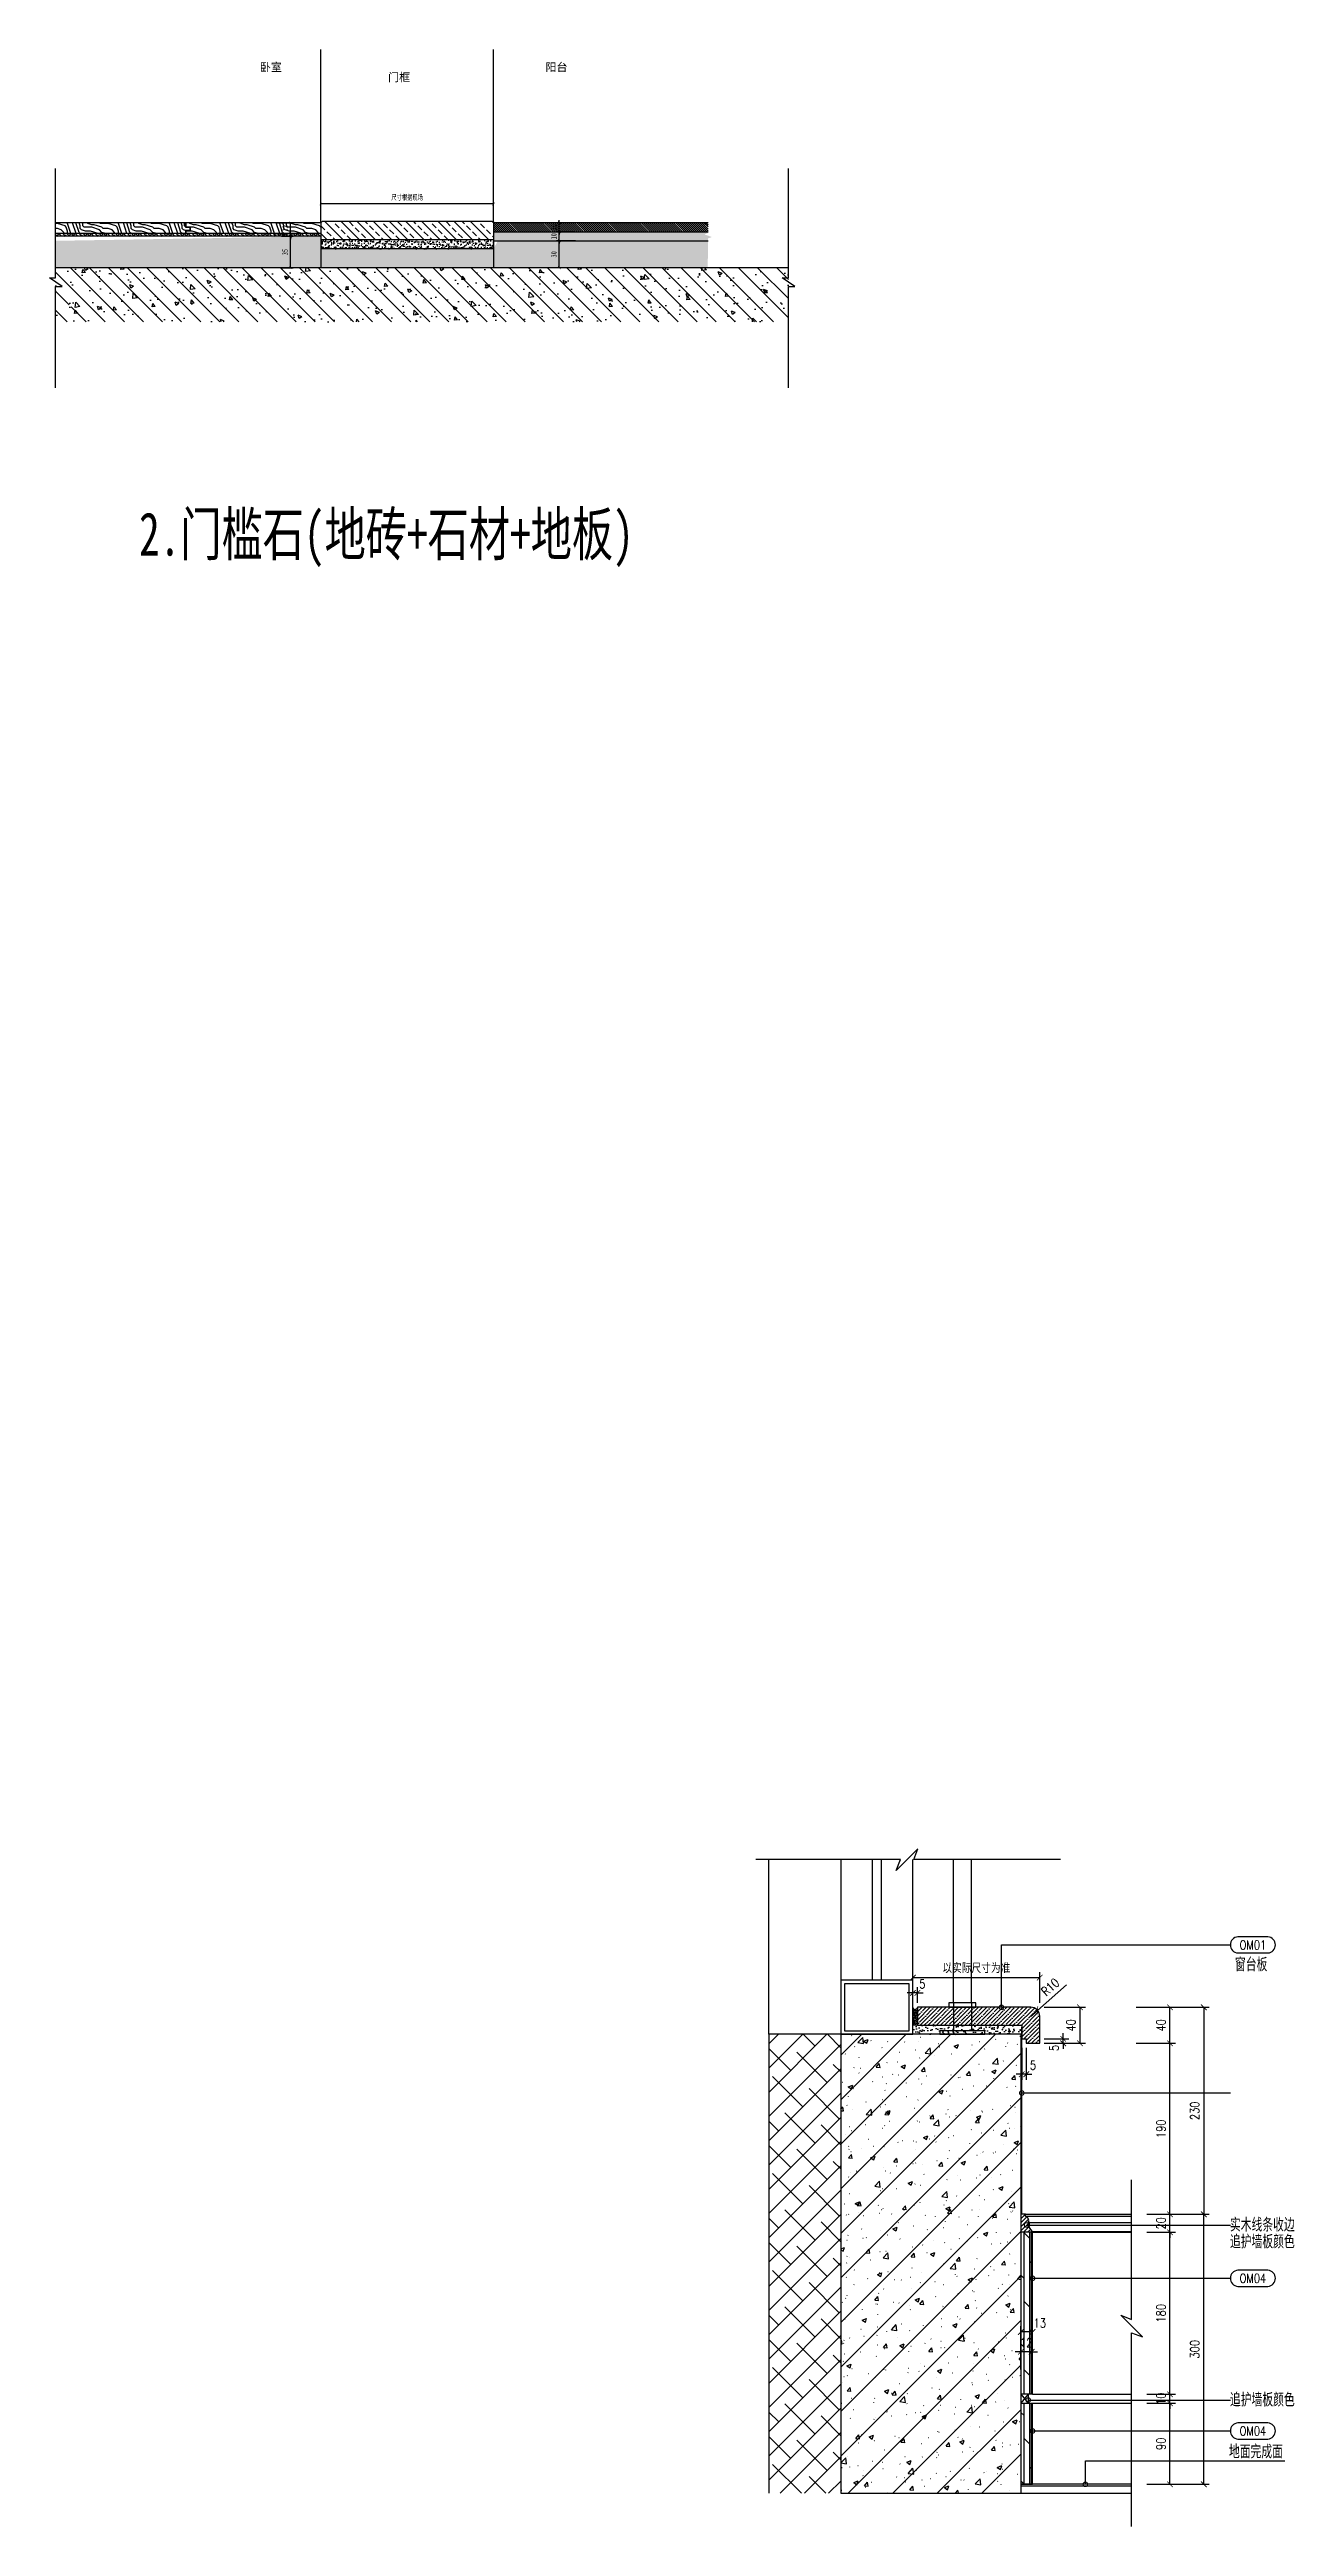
# Model space of a CAD drawing. Header units: millimetres. Extents: x 161920 to 181521, y -136232 to -127655.
# Drawn here: x 169019 to 170402, y -132918 to -130165 of the extents above; entities that cross this region are included whole.
import ezdxf
from ezdxf.enums import TextEntityAlignment as Align

# ---------------------------------------------------------------- set-up
doc = ezdxf.new("R2010")
doc.units = ezdxf.units.MM
doc.header["$LTSCALE"] = 10
doc.header["$PDMODE"] = 3
doc.linetypes.add('HIDDEN2', pattern=[0.1875, 0.125, -0.0625])
for name, color, linetype in [('0-bh(填充)', 251, 'Continuous'), ('0-Word(文字标注)', 33, 'Continuous'), ('4-Fine(立面细线)', 251, 'Continuous'), ('4-Norm(立面正常)', 134, 'Continuous'), ('4-Wide(立面宽线)', 4, 'Continuous'), ('I-CLNG-IDEN', 2, 'Continuous'), ('I-DETL-1', 1, 'Continuous'), ('I-DETL-2', 2, 'Continuous'), ('I-DETL-3', 7, 'Continuous'), ('I-DETL-4', 4, 'Continuous'), ('I-DETL-6', 6, 'Continuous'), ('I-DETL-8', 8, 'Continuous'), ('I-DETL-DIMS', 2, 'Continuous'), ('I-DETL-IDEN', 2, 'Continuous'), ('I-DETL-PATT-1', 8, 'Continuous'), ('I-DETL-TEXT', 7, 'Continuous'), ('I-ELEV-6', 6, 'Continuous'), ('I-ELEV-8', 8, 'Continuous'), ('I-ELEV-TEXT', 7, 'Continuous')]:
    doc.layers.add(name, color=color, linetype=linetype)
doc.styles.add('DIM', font='SimSun.ttf', dxfattribs={"width": 0.7})
doc.styles.add('ROMANS', font='romans.shx', dxfattribs={"width": 0.8, "bigfont": 'hztxt.shx'})
doc.styles.add('Word-w', font='SIMHEI.TTF')
doc.dimstyles.new('3', dxfattribs={"dimscale": 3, "dimtxt": 2, "dimasz": 1, "dimexe": 1, "dimexo": 1, "dimgap": 1, "dimtad": 1, "dimdec": 0, "dimzin": 0, "dimdsep": 46, "dimtxsty": 'DIM', "dimblk": 'ARCHTICK', "dimcen": 0, "dimclrd": 5, "dimclre": 5, "dimclrt": 35, "dimadec": 0, "dimazin": 0, "dimtfac": 0.5, "dimtdec": 0, "dimtix": 1, "dimtmove": 2, "dimatfit": 2, "dimldrblk": 'A', "dimfxl": 0, "dimtolj": 1, "dimtzin": 0, "dimlwd": -1, "dimlwe": -1, "dimarcsym": 0})
doc.dimstyles.new('RIA-DIM', dxfattribs={"dimtxt": 2, "dimasz": 1.25, "dimexe": 1.25, "dimexo": 1, "dimgap": 1, "dimtad": 1, "dimdec": 1, "dimzin": 9, "dimdsep": 46, "dimtxsty": 'ROMANS', "dimblk": 'ARCHTICK', "dimcen": 1.25, "dimclrd": 1, "dimclre": 1, "dimclrt": 256, "dimadec": 0, "dimazin": 2, "dimtfac": 1, "dimtdec": 1, "dimtix": 1, "dimtmove": 2, "dimatfit": 3, "dimldrblk": 'DOTSMALL', "dimfxl": 0, "dimlwd": -1, "dimlwe": -1, "dimarcsym": 0})
doc.dimstyles.new('RIA-DIM-5', dxfattribs={"dimscale": 5, "dimtxt": 2, "dimasz": 1.25, "dimexe": 1.25, "dimexo": 1, "dimgap": 1, "dimtad": 1, "dimdec": 0, "dimzin": 9, "dimdsep": 46, "dimtxsty": 'ROMANS', "dimblk": 'ARCHTICK', "dimcen": 1.25, "dimclrd": 1, "dimclre": 1, "dimclrt": 256, "dimadec": 0, "dimazin": 2, "dimtfac": 1, "dimtdec": 0, "dimtix": 1, "dimtmove": 2, "dimatfit": 3, "dimldrblk": 'DOTSMALL', "dimfxl": 0, "dimlwd": -1, "dimlwe": -1, "dimarcsym": 0})

msp = doc.modelspace()

# ---------------------------------------------------------------- texts
at = {"color": 250, "style": 'DIM', "width": 0.7}
msp.add_text('2.门槛石(地砖+石材+地板)', height=48, dxfattribs=at).set_placement((169118.5, -130727.7))
at = {"layer": '0-Word(文字标注)', "style": 'Word-w'}
for s, p in [('卧室', (169277.2, -130189.6)), ('门框', (169419.7, -130200.8)), ('阳台', (169594.6, -130189.6))]:
    msp.add_text(s, height=9, dxfattribs=at).set_placement(p, align=Align.RIGHT)
at = {"layer": 'I-DETL-TEXT', "linetype": 'Continuous', "style": 'ROMANS', "width": 0.8}
for s, p in [('窗台板', (170372.2, -132300.7)), ('追护墙板颜色', (170402.6, -132608.6)), ('实木线条收边', (170402.6, -132589.9)), ('追护墙板颜色', (170402.6, -132784.3)), ('地面完成面', (170389.5, -132841.9))]:
    msp.add_text(s, height=15, dxfattribs=at).set_placement(p, align=Align.RIGHT)

# ---------------------------------------------------------------- blocks, each defined once
blk = doc.blocks.new('_ArchTick')
at = {"color": 0, "linetype": 'ByBlock', "const_width": 0.15}
blk.add_lwpolyline([(-0.5, -0.5), (0.5, 0.5)], dxfattribs=at)
blk = doc.blocks.new('*D12')
at = {"layer": 'Defpoints', "color": 0}
for p in [(170233.2, -132780.7), (170264, -132780.7), (170233.2, -132870.7)]:
    blk.add_point(p, dxfattribs=at)
at = {"layer": 'I-DETL-IDEN', "color": 1}
for p, q in [((170238.2, -132780.7), (170270.3, -132780.7)), ((170264, -132870.7), (170264, -132780.7)), ((170238.2, -132870.7), (170270.3, -132870.7))]:
    blk.add_line(p, q, dxfattribs=at)
at = {"layer": 'I-DETL-IDEN', "color": 1, "xscale": 6.25, "yscale": 6.25, "zscale": 6.25}
for p, rotation in [((170264, -132780.7), 90), ((170264, -132870.7), 270)]:
    blk.add_blockref('_ArchTick', p, dxfattribs=dict(at, rotation=rotation))
at = {"layer": 'I-DETL-IDEN', "insert": (170254, -132825.7), "char_height": 10, "attachment_point": 5, "rotation": 90, "style": 'ROMANS'}
blk.add_mtext('90', dxfattribs=at)
blk = doc.blocks.new('_DotSmall')
at = {"color": 0, "linetype": 'ByBlock', "const_width": 0.5}
blk.add_lwpolyline([(-0.0625, 0, 1), (0.0625, 0, 1)], format="xyb", close=True, dxfattribs=at)
blk = doc.blocks.new('*D13')
at = {"layer": 'Defpoints', "color": 0}
for p in [(170233.2, -132590.7), (170264, -132590.7), (170233.2, -132770.7)]:
    blk.add_point(p, dxfattribs=at)
at = {"layer": 'I-DETL-IDEN', "color": 1}
for p, q in [((170238.2, -132590.7), (170270.3, -132590.7)), ((170264, -132770.7), (170264, -132590.7)), ((170238.2, -132770.7), (170270.3, -132770.7))]:
    blk.add_line(p, q, dxfattribs=at)
at = {"layer": 'I-DETL-IDEN', "color": 1, "xscale": 6.25, "yscale": 6.25, "zscale": 6.25}
for p, rotation in [((170264, -132590.7), 90), ((170264, -132770.7), 270)]:
    blk.add_blockref('_ArchTick', p, dxfattribs=dict(at, rotation=rotation))
at = {"layer": 'I-DETL-IDEN', "insert": (170254, -132680.7), "char_height": 10, "attachment_point": 5, "rotation": 90, "style": 'ROMANS'}
blk.add_mtext('180', dxfattribs=at)
blk = doc.blocks.new('*D14')
at = {"layer": 'Defpoints', "color": 0}
for p in [(170233.2, -132770.7), (170233.2, -132780.7), (170264, -132770.7)]:
    blk.add_point(p, dxfattribs=at)
at = {"layer": 'I-DETL-IDEN', "color": 1}
for p, q in [((170238.2, -132770.7), (170270.3, -132770.7)), ((170238.2, -132780.7), (170270.3, -132780.7)), ((170264, -132770.7), (170264, -132764.5)), ((170264, -132780.7), (170264, -132770.7)), ((170264, -132780.7), (170264, -132787))]:
    blk.add_line(p, q, dxfattribs=at)
at = {"layer": 'I-DETL-IDEN', "color": 1, "xscale": 6.25, "yscale": 6.25, "zscale": 6.25}
for p, rotation in [((170264, -132770.7), 270), ((170264, -132780.7), 90)]:
    blk.add_blockref('_ArchTick', p, dxfattribs=dict(at, rotation=rotation))
at = {"layer": 'I-DETL-IDEN', "insert": (170254, -132775.7), "char_height": 10, "attachment_point": 5, "rotation": 90, "style": 'ROMANS'}
blk.add_mtext('10', dxfattribs=at)
blk = doc.blocks.new('*D15')
at = {"layer": 'Defpoints', "color": 0}
for p in [(170233.2, -132570.7), (170301.5, -132570.7), (170233.2, -132870.7)]:
    blk.add_point(p, dxfattribs=at)
at = {"layer": 'I-DETL-IDEN', "color": 1}
for p, q in [((170238.2, -132570.7), (170307.7, -132570.7)), ((170301.5, -132870.7), (170301.5, -132570.7)), ((170238.2, -132870.7), (170307.7, -132870.7))]:
    blk.add_line(p, q, dxfattribs=at)
at = {"layer": 'I-DETL-IDEN', "color": 1, "xscale": 6.25, "yscale": 6.25, "zscale": 6.25}
for p, rotation in [((170301.5, -132570.7), 90), ((170301.5, -132870.7), 270)]:
    blk.add_blockref('_ArchTick', p, dxfattribs=dict(at, rotation=rotation))
at = {"layer": 'I-DETL-IDEN', "insert": (170291.5, -132720.7), "char_height": 10, "attachment_point": 5, "rotation": 90, "style": 'ROMANS'}
blk.add_mtext('300', dxfattribs=at)
blk = doc.blocks.new('*D16')
at = {"layer": 'Defpoints', "color": 0}
for p in [(170098.3, -132723.4), (170098.3, -132748.1), (170110.3, -132748.1)]:
    blk.add_point(p, dxfattribs=at)
at = {"layer": 'I-DETL-IDEN', "color": 1}
for p, q in [((170098.3, -132723.4), (170092.1, -132723.4)), ((170098.3, -132743.1), (170098.3, -132717.1)), ((170110.3, -132723.4), (170098.3, -132723.4)), ((170110.3, -132743.1), (170110.3, -132717.1)), ((170110.3, -132723.4), (170116.6, -132723.4))]:
    blk.add_line(p, q, dxfattribs=at)
at = {"layer": 'I-DETL-IDEN', "color": 1, "xscale": 6.25, "yscale": 6.25, "zscale": 6.25}
blk.add_blockref('_ArchTick', (170098.3, -132723.4), dxfattribs=at)
at = {"layer": 'I-DETL-IDEN', "color": 1, "xscale": 6.25, "yscale": 6.25, "zscale": 6.25, "rotation": 180}
blk.add_blockref('_ArchTick', (170110.3, -132723.4), dxfattribs=at)
at = {"layer": 'I-DETL-IDEN', "insert": (170104.3, -132713.4), "char_height": 10, "attachment_point": 5, "style": 'ROMANS'}
blk.add_mtext('12', dxfattribs=at)
blk = doc.blocks.new('*D17')
at = {"layer": 'Defpoints', "color": 0}
for p in [(170233.2, -132380.7), (170264, -132380.7), (170233.2, -132570.7)]:
    blk.add_point(p, dxfattribs=at)
at = {"layer": 'I-DETL-IDEN', "color": 1}
for p, q in [((170238.2, -132380.7), (170270.3, -132380.7)), ((170264, -132570.7), (170264, -132380.7)), ((170238.2, -132570.7), (170270.3, -132570.7))]:
    blk.add_line(p, q, dxfattribs=at)
at = {"layer": 'I-DETL-IDEN', "color": 1, "xscale": 6.25, "yscale": 6.25, "zscale": 6.25}
for p, rotation in [((170264, -132380.7), 90), ((170264, -132570.7), 270)]:
    blk.add_blockref('_ArchTick', p, dxfattribs=dict(at, rotation=rotation))
at = {"layer": 'I-DETL-IDEN', "insert": (170254, -132475.7), "char_height": 10, "attachment_point": 5, "rotation": 90, "style": 'ROMANS'}
blk.add_mtext('190', dxfattribs=at)
blk = doc.blocks.new('*D18')
at = {"layer": 'Defpoints', "color": 0}
for p in [(170221.3, -132340.7), (170264, -132340.7), (170221.3, -132380.7)]:
    blk.add_point(p, dxfattribs=at)
at = {"layer": 'I-DETL-IDEN', "color": 1}
for p, q in [((170226.3, -132340.7), (170270.3, -132340.7)), ((170264, -132380.7), (170264, -132340.7)), ((170226.3, -132380.7), (170270.3, -132380.7))]:
    blk.add_line(p, q, dxfattribs=at)
at = {"layer": 'I-DETL-IDEN', "color": 1, "xscale": 6.25, "yscale": 6.25, "zscale": 6.25}
for p, rotation in [((170264, -132340.7), 90), ((170264, -132380.7), 270)]:
    blk.add_blockref('_ArchTick', p, dxfattribs=dict(at, rotation=rotation))
at = {"layer": 'I-DETL-IDEN', "insert": (170254, -132360.7), "char_height": 10, "attachment_point": 5, "rotation": 90, "style": 'ROMANS'}
blk.add_mtext('40', dxfattribs=at)
blk = doc.blocks.new('*D19')
at = {"layer": 'Defpoints', "color": 0}
for p in [(170221.3, -132340.7), (170233.2, -132570.7), (170301.5, -132570.7)]:
    blk.add_point(p, dxfattribs=at)
at = {"layer": 'I-DETL-IDEN', "color": 1}
for p, q in [((170226.3, -132340.7), (170307.7, -132340.7)), ((170301.5, -132340.7), (170301.5, -132570.7)), ((170238.2, -132570.7), (170307.7, -132570.7))]:
    blk.add_line(p, q, dxfattribs=at)
at = {"layer": 'I-DETL-IDEN', "color": 1, "xscale": 6.25, "yscale": 6.25, "zscale": 6.25}
for p, rotation in [((170301.5, -132340.7), 90), ((170301.5, -132570.7), 270)]:
    blk.add_blockref('_ArchTick', p, dxfattribs=dict(at, rotation=rotation))
at = {"layer": 'I-DETL-IDEN', "insert": (170291.5, -132455.7), "char_height": 10, "attachment_point": 5, "rotation": 90, "style": 'ROMANS'}
blk.add_mtext('230', dxfattribs=at)
blk = doc.blocks.new('*D20')
at = {"layer": 'Defpoints', "color": 0}
for p in [(170119.3, -132307.7), (169978.3, -132340.2), (170119.3, -132340.7)]:
    blk.add_point(p, dxfattribs=at)
at = {"layer": 'I-DETL-IDEN', "color": 1}
for p, q in [((169978.3, -132335.2), (169978.3, -132301.5)), ((169978.3, -132307.7), (170119.3, -132307.7)), ((170119.3, -132335.7), (170119.3, -132301.5))]:
    blk.add_line(p, q, dxfattribs=at)
at = {"layer": 'I-DETL-IDEN', "color": 1, "xscale": 6.25, "yscale": 6.25, "zscale": 6.25, "rotation": 180}
blk.add_blockref('_ArchTick', (169978.3, -132307.7), dxfattribs=at)
at = {"layer": 'I-DETL-IDEN', "color": 1, "xscale": 6.25, "yscale": 6.25, "zscale": 6.25}
blk.add_blockref('_ArchTick', (170119.3, -132307.7), dxfattribs=at)
at = {"layer": 'I-DETL-IDEN', "insert": (170048.8, -132297.7), "char_height": 10, "attachment_point": 5, "style": 'ROMANS'}
blk.add_mtext('以实际尺寸为准', dxfattribs=at)
blk = doc.blocks.new('*D21')
at = {"layer": 'Defpoints', "color": 0}
for p in [(170119.3, -132340.7), (170119.3, -132380.7), (170163.9, -132380.7)]:
    blk.add_point(p, dxfattribs=at)
at = {"layer": 'I-DETL-IDEN', "color": 1}
for p, q in [((170124.3, -132340.7), (170170.1, -132340.7)), ((170163.9, -132340.7), (170163.9, -132380.7)), ((170124.3, -132380.7), (170170.1, -132380.7))]:
    blk.add_line(p, q, dxfattribs=at)
at = {"layer": 'I-DETL-IDEN', "color": 1, "xscale": 6.25, "yscale": 6.25, "zscale": 6.25}
for p, rotation in [((170163.9, -132340.7), 90), ((170163.9, -132380.7), 270)]:
    blk.add_blockref('_ArchTick', p, dxfattribs=dict(at, rotation=rotation))
at = {"layer": 'I-DETL-IDEN', "insert": (170153.9, -132360.7), "char_height": 10, "attachment_point": 5, "rotation": 90, "style": 'ROMANS'}
blk.add_mtext('40', dxfattribs=at)
blk = doc.blocks.new('*D22')
at = {"layer": 'Defpoints', "color": 0}
for p in [(170099.3, -132380.7), (170104.3, -132380.7), (170099.3, -132415)]:
    blk.add_point(p, dxfattribs=at)
at = {"layer": 'I-DETL-IDEN', "color": 1}
for p, q in [((170099.3, -132385.7), (170099.3, -132421.2)), ((170104.3, -132385.7), (170104.3, -132421.2)), ((170099.3, -132415), (170093.1, -132415)), ((170104.3, -132415), (170099.3, -132415)), ((170104.3, -132415), (170110.6, -132415))]:
    blk.add_line(p, q, dxfattribs=at)
at = {"layer": 'I-DETL-IDEN', "color": 1, "xscale": 6.25, "yscale": 6.25, "zscale": 6.25}
blk.add_blockref('_ArchTick', (170099.3, -132415), dxfattribs=at)
at = {"layer": 'I-DETL-IDEN', "color": 1, "xscale": 6.25, "yscale": 6.25, "zscale": 6.25, "rotation": 180}
blk.add_blockref('_ArchTick', (170104.3, -132415), dxfattribs=at)
at = {"layer": 'I-DETL-IDEN', "insert": (170111.8, -132405), "char_height": 10, "attachment_point": 5, "style": 'ROMANS'}
blk.add_mtext('5', dxfattribs=at)
blk = doc.blocks.new('*D23')
at = {"layer": 'Defpoints', "color": 0}
for p in [(170119.3, -132375.7), (170119.3, -132380.7), (170145.3, -132375.7)]:
    blk.add_point(p, dxfattribs=at)
at = {"layer": 'I-DETL-IDEN', "color": 1}
for p, q in [((170145.3, -132375.7), (170145.3, -132369.5)), ((170124.3, -132375.7), (170151.5, -132375.7)), ((170124.3, -132380.7), (170151.5, -132380.7)), ((170145.3, -132380.7), (170145.3, -132375.7)), ((170145.3, -132380.7), (170145.3, -132387))]:
    blk.add_line(p, q, dxfattribs=at)
at = {"layer": 'I-DETL-IDEN', "color": 1, "xscale": 6.25, "yscale": 6.25, "zscale": 6.25}
for p, rotation in [((170145.3, -132375.7), 270), ((170145.3, -132380.7), 90)]:
    blk.add_blockref('_ArchTick', p, dxfattribs=dict(at, rotation=rotation))
at = {"layer": 'I-DETL-IDEN', "insert": (170135.3, -132385.8), "char_height": 10, "attachment_point": 5, "rotation": 90, "style": 'ROMANS'}
blk.add_mtext('5', dxfattribs=at)
blk = doc.blocks.new('*D24')
at = {"layer": 'Defpoints', "color": 0}
for p in [(169978.3, -132324.7), (169978.3, -132340.2), (169983.3, -132340.8)]:
    blk.add_point(p, dxfattribs=at)
at = {"layer": 'I-DETL-IDEN', "color": 1}
for p, q in [((169978.3, -132335.2), (169978.3, -132318.5)), ((169983.3, -132335.8), (169983.3, -132318.5)), ((169978.3, -132324.7), (169972.1, -132324.7)), ((169983.3, -132324.7), (169978.3, -132324.7)), ((169983.3, -132324.7), (169989.6, -132324.7))]:
    blk.add_line(p, q, dxfattribs=at)
at = {"layer": 'I-DETL-IDEN', "color": 1, "xscale": 6.25, "yscale": 6.25, "zscale": 6.25}
blk.add_blockref('_ArchTick', (169978.3, -132324.7), dxfattribs=at)
at = {"layer": 'I-DETL-IDEN', "color": 1, "xscale": 6.25, "yscale": 6.25, "zscale": 6.25, "rotation": 180}
blk.add_blockref('_ArchTick', (169983.3, -132324.7), dxfattribs=at)
at = {"layer": 'I-DETL-IDEN', "insert": (169988.8, -132314.7), "char_height": 10, "attachment_point": 5, "style": 'ROMANS'}
blk.add_mtext('5', dxfattribs=at)
blk = doc.blocks.new('MATERIAL_NO')
blk.add_lwpolyline([(1.67, -1.79), (8.33, -1.79, 0.932836), (8.33, 1.79), (1.67, 1.79, 0.932836)], format="xyb", close=True)
at = {"style": 'ROMANS', "width": 0.8}
blk.add_attdef('PL01', text='', height=2, dxfattribs=at).set_placement((5, 0), align=Align.MIDDLE)
blk = doc.blocks.new('*D25')
at = {"layer": 'Defpoints', "color": 0}
for p in [(170116.8, -132344.1), (170109.3, -132350.7)]:
    blk.add_point(p, dxfattribs=at)
at = {"layer": 'I-DETL-IDEN', "color": 1}
for p in [(170149.1, -132315.6), (170109.3, -132350.7)]:
    blk.add_line(p, (170116.8, -132344.1), dxfattribs=at)
at = {"layer": 'I-DETL-IDEN', "color": 1, "xscale": 6.25, "yscale": 6.25, "zscale": 6.25, "rotation": 221.4575904552649}
blk.add_blockref('_ArchTick', (170116.8, -132344.1), dxfattribs=at)
at = {"layer": 'I-DETL-IDEN', "insert": (170131, -132318.2), "char_height": 10, "attachment_point": 5, "rotation": 41.4576, "style": 'ROMANS'}
blk.add_mtext('R10', dxfattribs=at)
blk = doc.blocks.new('*D26')
at = {"layer": 'Defpoints', "color": 0}
for p in [(170098.3, -132701.4), (170098.3, -132770.7), (170111.3, -132770.7)]:
    blk.add_point(p, dxfattribs=at)
at = {"layer": 'I-DETL-DIMS', "color": 1}
for p, q in [((170098.3, -132726.4), (170098.3, -132695.1)), ((170111.3, -132701.4), (170098.3, -132701.4)), ((170111.3, -132726.4), (170111.3, -132695.1))]:
    blk.add_line(p, q, dxfattribs=at)
at = {"layer": 'I-DETL-DIMS', "color": 1, "xscale": 6.25, "yscale": 6.25, "zscale": 6.25, "rotation": 180}
blk.add_blockref('_ArchTick', (170098.3, -132701.4), dxfattribs=at)
at = {"layer": 'I-DETL-DIMS', "color": 1, "xscale": 6.25, "yscale": 6.25, "zscale": 6.25}
blk.add_blockref('_ArchTick', (170111.3, -132701.4), dxfattribs=at)
at = {"layer": 'I-DETL-DIMS', "insert": (170119.3, -132691.4), "char_height": 10, "attachment_point": 5, "style": 'ROMANS'}
blk.add_mtext('13', dxfattribs=at)
blk = doc.blocks.new('*D27')
at = {"layer": 'Defpoints', "color": 0}
for p in [(170233.2, -132570.7), (170233.2, -132590.7), (170264, -132570.7)]:
    blk.add_point(p, dxfattribs=at)
at = {"layer": 'I-DETL-DIMS', "color": 1}
for p, q in [((170264, -132570.7), (170264, -132564.5)), ((170239, -132570.7), (170270.3, -132570.7)), ((170239, -132590.7), (170270.3, -132590.7)), ((170264, -132590.7), (170264, -132570.7)), ((170264, -132590.7), (170264, -132597))]:
    blk.add_line(p, q, dxfattribs=at)
at = {"layer": 'I-DETL-DIMS', "color": 1, "xscale": 6.25, "yscale": 6.25, "zscale": 6.25}
for p, rotation in [((170264, -132570.7), 270), ((170264, -132590.7), 90)]:
    blk.add_blockref('_ArchTick', p, dxfattribs=dict(at, rotation=rotation))
at = {"layer": 'I-DETL-DIMS', "insert": (170254, -132580.7), "char_height": 10, "attachment_point": 5, "rotation": 90, "style": 'ROMANS'}
blk.add_mtext('20', dxfattribs=at)
blk = doc.blocks.new('*D63')
at = {"color": 5, "ltscale": 0.15}
for p, q in [((169276.9, -130373), (169289.7, -130373)), ((169286.7, -130408), (169286.7, -130373)), ((169276.9, -130408), (169289.7, -130408))]:
    blk.add_line(p, q, dxfattribs=at)
at = {"layer": 'Defpoints', "color": 0, "ltscale": 0.15}
for p in [(169273.9, -130373), (169286.7, -130373), (169273.9, -130408)]:
    blk.add_point(p, dxfattribs=at)
at = {"color": 5, "ltscale": 0.15, "xscale": 3, "yscale": 3, "zscale": 3}
for p, rotation in [((169286.7, -130373), 90), ((169286.7, -130408), 270)]:
    blk.add_blockref('_ArchTick', p, dxfattribs=dict(at, rotation=rotation))
at = {"color": 35, "ltscale": 0.15, "insert": (169280.7, -130390.5), "char_height": 6, "attachment_point": 5, "rotation": 90, "style": 'DIM'}
blk.add_mtext('\\A1;35', dxfattribs=at)
blk = doc.blocks.new('A')
for p, q in [((-0.37, 0), (-2.13, 0)), ((-1.44, 1.15), (-1.09, 1.44)), ((-1.44, 1.15), (-0.37, 0)), ((-1.44, -1.15), (-0.37, 0)), ((-1.09, 1.44), (0, 0)), ((-1.09, -1.44), (0, 0)), ((-1.44, -1.15), (-1.09, -1.44))]:
    blk.add_line(p, q)
for points in [[(-1.44, 1.15), (-1.09, 1.44), (-0.37, 0), (0, 0)], [(-1.44, -1.15), (-1.09, -1.44), (-0.37, 0), (0, 0)]]:
    blk.add_solid(points)
blk = doc.blocks.new('*D64')
at = {"color": 5, "ltscale": 0.15}
for p, q in [((169268.7, -130370), (169289.7, -130370)), ((169276.9, -130373), (169289.7, -130373)), ((169286.7, -130370), (169286.7, -130367)), ((169286.7, -130373), (169286.7, -130370)), ((169286.7, -130373), (169286.7, -130376))]:
    blk.add_line(p, q, dxfattribs=at)
at = {"layer": 'Defpoints', "color": 0, "ltscale": 0.15}
for p in [(169265.4, -130370), (169273.9, -130373), (169286.7, -130370)]:
    blk.add_point(p, dxfattribs=at)
at = {"color": 5, "ltscale": 0.15, "xscale": 3, "yscale": 3, "zscale": 3}
for p, rotation in [((169286.7, -130370), 270), ((169286.7, -130373), 90)]:
    blk.add_blockref('_ArchTick', p, dxfattribs=dict(at, rotation=rotation))
at = {"color": 35, "ltscale": 0.15, "insert": (169280.7, -130371.5), "char_height": 6, "attachment_point": 5, "rotation": 90, "style": 'DIM'}
blk.add_mtext('\\A1;3', dxfattribs=at)
blk = doc.blocks.new('*D65')
at = {"color": 5, "ltscale": 0.15}
for p, q in [((169271.4, -130358), (169289.7, -130358)), ((169286.7, -130370), (169286.7, -130358)), ((169268.7, -130370), (169289.7, -130370))]:
    blk.add_line(p, q, dxfattribs=at)
at = {"layer": 'Defpoints', "color": 0, "ltscale": 0.15}
for p in [(169268.4, -130358), (169286.7, -130358), (169265.4, -130370)]:
    blk.add_point(p, dxfattribs=at)
at = {"color": 5, "ltscale": 0.15, "xscale": 3, "yscale": 3, "zscale": 3}
for p, rotation in [((169286.7, -130358), 90), ((169286.7, -130370), 270)]:
    blk.add_blockref('_ArchTick', p, dxfattribs=dict(at, rotation=rotation))
at = {"color": 35, "ltscale": 0.15, "insert": (169280.7, -130364), "char_height": 6, "attachment_point": 5, "rotation": 90, "style": 'DIM'}
blk.add_mtext('\\A1;12', dxfattribs=at)
blk = doc.blocks.new('*D66')
at = {"color": 5, "ltscale": 0.15}
for p, q in [((169320.4, -130352), (169320.4, -130334)), ((169512.4, -130337), (169320.4, -130337)), ((169512.4, -130344.5), (169512.4, -130334))]:
    blk.add_line(p, q, dxfattribs=at)
at = {"layer": 'Defpoints', "color": 0, "ltscale": 0.15}
for p in [(169320.4, -130337), (169320.4, -130355), (169512.4, -130347.5)]:
    blk.add_point(p, dxfattribs=at)
at = {"color": 5, "ltscale": 0.15, "xscale": 3, "yscale": 3, "zscale": 3, "rotation": 180}
blk.add_blockref('_ArchTick', (169320.4, -130337), dxfattribs=at)
at = {"color": 5, "ltscale": 0.15, "xscale": 3, "yscale": 3, "zscale": 3}
blk.add_blockref('_ArchTick', (169512.4, -130337), dxfattribs=at)
at = {"color": 35, "ltscale": 0.15, "insert": (169416.4, -130330), "char_height": 6, "attachment_point": 5, "style": 'DIM'}
blk.add_mtext('\\A1;尺寸根据现场', dxfattribs=at)
blk = doc.blocks.new('*D67')
at = {"color": 5, "ltscale": 0.15}
for p, q in [((169603.4, -130378), (169582.4, -130378)), ((169585.4, -130408), (169585.4, -130378)), ((169603.4, -130408), (169582.4, -130408))]:
    blk.add_line(p, q, dxfattribs=at)
at = {"layer": 'Defpoints', "color": 0, "ltscale": 0.15}
for p in [(169585.4, -130378), (169615.3, -130378), (169615.3, -130408)]:
    blk.add_point(p, dxfattribs=at)
at = {"color": 5, "ltscale": 0.15, "xscale": 3, "yscale": 3, "zscale": 3}
for p, rotation in [((169585.4, -130378), 90), ((169585.4, -130408), 270)]:
    blk.add_blockref('_ArchTick', p, dxfattribs=dict(at, rotation=rotation))
at = {"color": 35, "ltscale": 0.15, "insert": (169579.4, -130393), "char_height": 6, "attachment_point": 5, "rotation": 90, "style": 'DIM'}
blk.add_mtext('\\A1;30', dxfattribs=at)
blk = doc.blocks.new('*D68')
at = {"color": 5, "ltscale": 0.15}
for p, q in [((169585.4, -130368), (169585.4, -130365)), ((169603.4, -130368), (169582.4, -130368)), ((169603.4, -130378), (169582.4, -130378)), ((169585.4, -130378), (169585.4, -130368)), ((169585.4, -130378), (169585.4, -130381))]:
    blk.add_line(p, q, dxfattribs=at)
at = {"layer": 'Defpoints', "color": 0, "ltscale": 0.15}
for p in [(169585.4, -130368), (169607.5, -130368), (169615.3, -130378)]:
    blk.add_point(p, dxfattribs=at)
at = {"color": 5, "ltscale": 0.15, "xscale": 3, "yscale": 3, "zscale": 3}
for p, rotation in [((169585.4, -130368), 270), ((169585.4, -130378), 90)]:
    blk.add_blockref('_ArchTick', p, dxfattribs=dict(at, rotation=rotation))
at = {"color": 35, "ltscale": 0.15, "insert": (169579.4, -130373), "char_height": 6, "attachment_point": 5, "rotation": 90, "style": 'DIM'}
blk.add_mtext('\\A1;10', dxfattribs=at)
blk = doc.blocks.new('*D69')
at = {"color": 5, "ltscale": 0.15}
for p, q in [((169600.6, -130358), (169582.4, -130358)), ((169585.4, -130358), (169585.4, -130355)), ((169585.4, -130368), (169585.4, -130358)), ((169603.4, -130368), (169582.4, -130368)), ((169585.4, -130368), (169585.4, -130371))]:
    blk.add_line(p, q, dxfattribs=at)
at = {"layer": 'Defpoints', "color": 0, "ltscale": 0.15}
for p in [(169585.4, -130358), (169603.6, -130358), (169607.5, -130368)]:
    blk.add_point(p, dxfattribs=at)
at = {"color": 5, "ltscale": 0.15, "xscale": 3, "yscale": 3, "zscale": 3}
for p, rotation in [((169585.4, -130358), 270), ((169585.4, -130368), 90)]:
    blk.add_blockref('_ArchTick', p, dxfattribs=dict(at, rotation=rotation))
at = {"color": 35, "ltscale": 0.15, "insert": (169579.4, -130363), "char_height": 6, "attachment_point": 5, "rotation": 90, "style": 'DIM'}
blk.add_mtext('\\A1;10', dxfattribs=at)

# ---------------------------------------------------------------- dimensions: what is measured, and where the dimension line sits
at = {"color": 1, "ltscale": 0.15}
dim = msp.add_linear_dim(base=(169320.4, -130337), p1=(169512.4, -130347.5), p2=(169320.4, -130355), angle=180, text='尺寸根据现场', dimstyle='3', dxfattribs=at)
dim.commit()
dim.dimension.update_dxf_attribs({"geometry": '*D66', "text_midpoint": (169416.4, -130330)})
for base, p1, p2, picture, middle in [((169286.7, -130358), (169265.4, -130370), (169268.4, -130358), '*D65', (169280.7, -130364)), ((169585.4, -130358), (169607.5, -130368), (169603.6, -130358), '*D69', (169579.4, -130363)), ((169585.4, -130368), (169615.3, -130378), (169607.5, -130368), '*D68', (169579.4, -130373)), ((169286.7, -130370), (169273.9, -130373), (169265.4, -130370), '*D64', (169280.7, -130371.5)), ((169286.7, -130373), (169273.9, -130408), (169273.9, -130373), '*D63', (169280.7, -130390.5)), ((169585.4, -130378), (169615.3, -130408), (169615.3, -130378), '*D67', (169579.4, -130393))]:
    dim = msp.add_linear_dim(base=base, p1=p1, p2=p2, angle=90, dimstyle='3', dxfattribs=at)
    dim.commit()
    dim.dimension.update_dxf_attribs({"geometry": picture, "text_midpoint": middle})
at = {"layer": 'I-DETL-DIMS'}
dim = msp.add_linear_dim(base=(170264, -132570.7), p1=(170233.2, -132590.7), p2=(170233.2, -132570.7), angle=90, dimstyle='RIA-DIM-5', override={"dimfxl": 5, "dimfxlon": 1}, dxfattribs=at)
dim.commit()
dim.dimension.update_dxf_attribs({"geometry": '*D27', "text_midpoint": (170254, -132580.7)})
dim = msp.add_linear_dim(base=(170098.3, -132701.4), p1=(170111.3, -132770.7), p2=(170098.3, -132770.7), dimstyle='RIA-DIM-5', override={"dimfxl": 5, "dimfxlon": 1}, dxfattribs=at)
dim.commit()
dim.dimension.update_dxf_attribs({"geometry": '*D26', "text_midpoint": (170119.3, -132691.4), "dimtype": 160})
at = {"layer": 'I-DETL-IDEN'}
dim = msp.add_linear_dim(base=(170119.3, -132307.7), p1=(169978.3, -132340.2), p2=(170119.3, -132340.7), angle=180, text='以实际尺寸为准', dimstyle='RIA-DIM-5', dxfattribs=at)
dim.commit()
dim.dimension.update_dxf_attribs({"geometry": '*D20', "text_midpoint": (170048.8, -132297.7)})
for base, p1, p2, picture, middle in [((169978.3, -132324.7), (169983.3, -132340.8), (169978.3, -132340.2), '*D24', (169988.8, -132314.7)), ((170099.3, -132415), (170104.3, -132380.7), (170099.3, -132380.7), '*D22', (170111.8, -132405))]:
    dim = msp.add_linear_dim(base=base, p1=p1, p2=p2, dimstyle='RIA-DIM-5', dxfattribs=at)
    dim.commit()
    dim.dimension.update_dxf_attribs({"geometry": picture, "text_midpoint": middle, "dimtype": 160})
dim = msp.add_radius_dim(center=(170109.3, -132350.7), mpoint=(170116.8, -132344.1), dimstyle='RIA-DIM-5', dxfattribs=at)
dim.commit()
dim.dimension.update_dxf_attribs({"geometry": '*D25', "text_midpoint": (170131, -132318.2)})
for base, p1, p2, picture, middle in [((170163.9, -132380.7), (170119.3, -132340.7), (170119.3, -132380.7), '*D21', (170153.9, -132360.7)), ((170264, -132340.7), (170221.3, -132380.7), (170221.3, -132340.7), '*D18', (170254, -132360.7)), ((170301.5, -132570.7), (170221.3, -132340.7), (170233.2, -132570.7), '*D19', (170291.5, -132455.7)), ((170264, -132380.7), (170233.2, -132570.7), (170233.2, -132380.7), '*D17', (170254, -132475.7)), ((170301.5, -132570.7), (170233.2, -132870.7), (170233.2, -132570.7), '*D15', (170291.5, -132720.7)), ((170264, -132590.7), (170233.2, -132770.7), (170233.2, -132590.7), '*D13', (170254, -132680.7)), ((170264, -132770.7), (170233.2, -132780.7), (170233.2, -132770.7), '*D14', (170254, -132775.7)), ((170264, -132780.7), (170233.2, -132870.7), (170233.2, -132780.7), '*D12', (170254, -132825.7))]:
    dim = msp.add_linear_dim(base=base, p1=p1, p2=p2, angle=90, dimstyle='RIA-DIM-5', dxfattribs=at)
    dim.commit()
    dim.dimension.update_dxf_attribs({"geometry": picture, "text_midpoint": middle})
dim = msp.add_linear_dim(base=(170145.3, -132375.7), p1=(170119.3, -132380.7), p2=(170119.3, -132375.7), angle=90, dimstyle='RIA-DIM-5', dxfattribs=at)
dim.commit()
dim.dimension.update_dxf_attribs({"geometry": '*D23', "text_midpoint": (170135.3, -132385.8), "dimtype": 160})
dim = msp.add_linear_dim(base=(170098.3, -132723.4), p1=(170110.3, -132748.1), p2=(170098.3, -132748.1), dimstyle='RIA-DIM-5', dxfattribs=at)
dim.commit()
dim.dimension.update_dxf_attribs({"geometry": '*D16', "text_midpoint": (170104.3, -132713.4)})

# ---------------------------------------------------------------- hatches: boundary and pattern name
at = {"layer": '0-bh(填充)', "ltscale": 10}
h = msp.add_hatch(dxfattribs=at)
h.set_pattern_fill('FC木纹浅SC300', color=250, scale=10, angle=45, style=0)
h.set_pattern_definition([(135, (181428.94, -127438.357), (-4e-15, 56.56854), [2, -38]), (135, (181451.566, -127455.327), (-4e-15, 56.56854), [4, -36]), (135, (181434.596, -127435.53), (-4e-15, 56.56854), [2, -38]), (135, (181454.395, -127449.67), (-4e-15, 56.56854), [2, -38]), (135, (181438.84, -127431.286), (-4e-15, 56.56854), [2, -38]), (135, (181455.81, -127445.428), (-4e-15, 56.56854), [2, -38]), (135, (181441.667, -127428.457), (-4e-15, 56.56854), [2, -38]), (135, (181460.05, -127441.185), (-4e-15, 56.56854), [2, -22, 2, -14]), (135, (181462.88, -127438.357), (-4e-15, 56.56854), [4, -20, 2, -14]), (135, (181468.537, -127435.53), (-4e-15, 56.56854), [2, -6, 2, -16, 2, -12]), (135, (181472.78, -127434.114), (-4e-15, 56.56854), [2, -8, 4, -26]), (135, (181455.81, -127414.315), (-4e-15, 56.56854), [2, -38]), (135, (181475.608, -127431.286), (-4e-15, 56.56854), [2, -10, 2, -26]), (90, (181451.566, -127460.984), (28.28427, 28.28427), [5.65684, -50.9117]), (90, (181427.525, -127436.942), (28.28427, 28.28427), [11.31371, -45.25483]), (90, (181441.667, -127422.8), (28.28427, 28.28427), [2.8284, -53.74014]), (90, (181468.537, -127444.013), (28.28427, 28.28427), [8.48528, -48.08326]), (90, (181444.495, -127419.972), (28.28427, 28.28427), [14.14214, -42.42641]), (90, (181448.738, -127415.73), (28.28427, 28.28427), [8.48528, -48.08326]), (180, (181457.223, -127418.558), (-28.28427, 28.28427), [2.8284, -53.74014]), (180, (181444.495, -127451.085), (-28.28427, 28.28427), [5.65684, -50.9117]), (180, (181454.395, -127438.357), (-28.28427, 28.28427), [5.65684, -50.9117]), (180, (181440.252, -127435.528), (-28.28427, 28.28427), [5.65684, -50.9117]), (180, (181452.98, -127425.63), (-28.28427, 28.28427), [5.65684, -50.9117]), (180, (181454.395, -127421.386), (-28.28427, 28.28427), [8.48528, -48.08326]), (180, (181444.495, -127445.428), (-28.28427, 28.28427), [8.48528, -48.08326]), (180, (181441.667, -127439.77), (-28.28427, 28.28427), [8.48528, -48.08326]), (180, (181455.81, -127434.114), (-28.28427, 28.28427), [8.48528, -48.08326]), (180, (181454.395, -127429.87), (-28.28427, 28.28427), [8.48528, -48.08326]), (108.43495, (181455.809, -127453.913), (-28.28427, 28.284271), [4.47214, -84.97058]), (108.43495, (181433.181, -127434.114), (-28.28427, 28.284271), [17.88854, -71.55418]), (108.43495, (181437.424, -127429.871), (-28.28427, 28.284271), [17.88854, -71.55418]), (108.43495, (181440.252, -127427.043), (-28.28427, 28.284271), [17.88856, -26.8, 8.9444, -35.80976]), (108.43495, (181441.667, -127419.972), (-28.28427, 28.284271), [4.47214, -84.97058]), (108.43495, (181477.022, -127435.528), (-28.28427, 28.284271), [4.47214, -84.97058]), (108.43495, (181454.395, -127412.9), (-28.28427, 28.284271), [8.94427, -80.49845]), (161.56505, (181436.01, -127445.428), (-28.284271, 28.28427), [8.94427, -80.49845]), (161.56505, (181452.98, -127448.256), (-28.284271, 28.28427), [8.94427, -80.49845]), (161.56505, (181448.738, -127452.499), (-28.284271, 28.28427), [4.47214, -84.97045]), (161.56505, (181454.395, -127444.013), (-28.284271, 28.28427), [13.41641, -76.02631]), (161.56505, (181448.738, -127438.357), (-28.284271, 28.28427), [8.94427, -80.49845]), (161.56505, (181447.324, -127434.114), (-28.284271, 28.28427), [8.94427, -80.49845]), (161.56505, (181458.637, -127439.77), (-28.284271, 28.28427), [4.47214, -84.97045]), (161.56505, (181460.051, -127435.528), (-28.284271, 28.28427), [4.47214, -84.97045]), (161.56505, (181454.395, -127418.558), (-28.284271, 28.28427), [4.47214, -84.97045]), (161.56505, (181445.91, -127429.871), (-28.284271, 28.28427), [4.47214, -84.97045]), (161.56505, (181467.123, -127434.114), (-28.284271, 28.28427), [13.41641, -76.02631]), (161.56505, (181471.365, -127432.7), (-28.284271, 28.28427), [8.94427, -80.49845]), (161.56505, (181447.324, -127425.629), (-28.284271, 28.28427), [4.472, -40.248, 4.472, -40.25072]), (161.56505, (181461.466, -127428.457), (-28.284271, 28.28427), [8.94427, -80.49845]), (161.56505, (181462.88, -127424.214), (-28.284271, 28.28427), [8.94427, -80.49845]), (161.56505, (181474.194, -127429.871), (-28.284271, 28.28427), [8.94427, -80.49845]), (161.56505, (181465.708, -127421.386), (-28.284271, 28.28427), [8.94427, -80.49845])])
h.paths.add_polyline_path([(169025.7, -130358), (169320.4, -130358), (169320.4, -130361), (169320.4, -130370), (169025.7, -130370)])
at = {"layer": '0-bh(填充)'}
h = msp.add_hatch(dxfattribs=at)
h.set_pattern_fill('ANSI33', color=250, scale=2, style=0)
h.set_pattern_definition([(135, (170018.778, -137857.505), (8.980256, 8.980256), []), (135, (170009.798, -137857.505), (8.980256, 8.980256), [6.35, -3.175])])
h.paths.add_polyline_path([(169504.4, -130357), (169512.4, -130365), (169512.4, -130370), (169512.4, -130377), (169320.4, -130377), (169320.4, -130357)])
at = {"layer": '0-bh(填充)', "ltscale": 10}
h = msp.add_hatch(dxfattribs=at)
h.set_pattern_fill('ANSI31', color=250)
h.set_pattern_definition([(135, (330183.6154, 12654.1512), (1.122532015, 1.122532015), [])])
h.paths.add_polyline_path([(169564.2, -130358), (169750.8, -130358), (169750.8, -130368), (169564.2, -130368)])
h.paths.add_polyline_path([(169512.4, -130358), (169564.2, -130358), (169564.2, -130368), (169512.4, -130368)])
at = {"layer": '0-bh(填充)'}
h = msp.add_hatch(dxfattribs=at)
h.set_pattern_fill('ANSI38', color=250, style=0)
h.set_pattern_definition([(135, (193446.855, -213944.9032), (2.24506403, 2.24506403), []), (45, (193446.855, -213944.9032), (6.73519209, 2.24506403), [7.9375, -4.7625])])
h.paths.add_polyline_path([(169320.4, -130370), (169320.4, -130373), (169025.7, -130373), (169025.7, -130370)])
h = msp.add_hatch(dxfattribs=at)
h.set_pattern_fill('AR-CONC', color=250, scale=0.1, style=0)
h.set_pattern_definition([(130, (193446.855, -213922.903), (-18.218467, -1.5939086), [1.905, -20.955]), (185, (193446.855, -213922.903), (3.524342, 19.1056845), [1.524, -16.7640584]), (79.548555, (193445.337, -213923.036), (-14.6941247, 17.5117752), [1.619001, -17.8090245]), (133.8158, (193446.855, -213917.823), (-27.107904, -4.204233), [2.8575, -31.4325]), (83.364442, (193444.596, -213918.174), (-23.7404134, 24.7426125), [2.428502, -26.713561]), (188.81585, (193446.855, -213917.823), (-23.740413, 24.7426125), [2.285997, -25.145973]), (159, (193444.315, -213919.093), (-15.161439, -10.2265198), [1.905, -20.955]), (214, (193444.315, -213919.093), (-6.180203, 18.4187966), [1.524, -16.764]), (108.548555, (193443.051, -213919.945), (-21.341642, 8.192277), [1.619001, -17.8089938]), (142.5, (193446.855, -213922.903), (-0.30886033, 8.4555039), [0, -16.5608, 0, -17.018, 0, -16.8275]), (172.5, (193446.855, -213922.903), (-6.68196625, 10.0180575), [0, -9.7028, 0, -16.1798, 0, -6.4135]), (212.5, (193452.519, -213922.903), (-13.5590595, -0.5728744), [0, -6.35, 0, -19.812, 0, -26.289]), (222.5, (193455.059, -213922.903), (-14.8129181, 2.5426491), [0, -8.255, 0, -13.1572, 0, -18.669])])
h.paths.add_polyline_path([(169025.7, -130378), (169320.4, -130373), (169320.4, -130387), (169512.4, -130387), (169517, -130378), (169750.8, -130378), (169750.3, -130408), (169025.7, -130408)])
at = {"layer": '0-bh(填充)', "linetype": 'ByBlock'}
h = msp.add_hatch(dxfattribs=at)
h.set_pattern_fill('AR-SAND', color=250, scale=0.1, style=0)
h.set_pattern_definition([(142.5, (169626.6162, -128004.8447), (0.160003, 4.8941324), [0, -3.8608, 0, -4.318, 0, -4.1275]), (172.5, (169626.616, -128004.845), (-4.495233, 7.168251), [0, -2.0828, 0, -3.4798, 0, -1.3335]), (212.5, (169629.7404, -128004.8447), (-7.909924, 0.014372), [0, -1.27, 0, -4.572, 0, -5.969]), (222.5, (169629.7404, -128004.845), (-7.635565, 2.229293), [0, -0.635, 0, -2.9972, 0, -3.429])])
h.paths.add_polyline_path([(169320.4, -130377), (169372.2, -130377), (169372.2, -130387), (169320.4, -130387)])
h.paths.add_polyline_path([(169512.4, -130377), (169512.4, -130387), (169372.2, -130387), (169372.2, -130377)])
h = msp.add_hatch(dxfattribs=at)
h.set_pattern_fill('AR-SAND', color=250, scale=0.1, style=0)
h.set_pattern_definition([(142.5, (169818.6162, -127995.8447), (0.160003, 4.8941324), [0, -3.8608, 0, -4.318, 0, -4.1275]), (172.5, (169818.616, -127995.845), (-4.495233, 7.168251), [0, -2.0828, 0, -3.4798, 0, -1.3335]), (212.5, (169821.7404, -127995.8447), (-7.909924, 0.014372), [0, -1.27, 0, -4.572, 0, -5.969]), (222.5, (169821.7404, -127995.845), (-7.635565, 2.229293), [0, -0.635, 0, -2.9972, 0, -3.429])])
h.paths.add_polyline_path([(169512.4, -130368), (169564.2, -130368), (169564.2, -130378), (169512.4, -130378)])
h.paths.add_polyline_path([(169564.2, -130370.7), (169564.2, -130368), (169750.8, -130368), (169750.8, -130369.3), (169746.7, -130370.8), (169754.9, -130373.8), (169750.8, -130375.3), (169750.8, -130378), (169564.2, -130378), (169564.2, -130372.2)])
at = {"layer": '0-bh(填充)'}
h = msp.add_hatch(dxfattribs=at)
h.set_pattern_fill('AN钢筋混凝土SC10', color=249, scale=6, style=0, pattern_type=2)
h.set_pattern_definition([(135, (170018.778, -137833.505), (10.606602, 10.606602), []), (130, (170018.778, -137833.505), (-43.03561, -3.76513), [4.5, -49.5]), (185, (170018.78, -137833.505), (8.32508, 45.13153), [3.6, -39.6]), (79.5486, (170015.19, -137833.82), (-34.71056, 41.36637), [3.8244, -42.06853]), (133.8158, (170018.78, -137821.505), (-64.03446, -9.93114), [6.75, -74.25]), (83.3644, (170013.44, -137822.33), (-56.07976, 58.44707), [5.7366, -63.1028]), (188.8158, (170018.78, -137821.505), (-56.0797, 58.4471), [5.4, -59.4]), (159, (170012.778, -137824.505), (-35.81442, -24.15713), [4.5, -49.5]), (214, (170012.78, -137824.505), (-14.59892, 43.509), [3.6, -39.6]), (108.5486, (170009.793, -137826.52), (-50.41336, 19.35183), [3.8244, -42.06853]), (142.5, (170018.778, -137833.505), (-0.72959, 19.97363), [0, -39.12, 0, -40.2, 0, -39.75]), (172.5, (170018.778, -137833.505), (-15.78417, 23.6647), [0, -22.92, 0, -38.22, 0, -15.15]), (212.5, (170032.158, -137833.505), (-32.029346, -1.353292), [0, -15, 0, -46.8, 0, -62.1]), (222.5, (170038.158, -137833.505), (-34.99117, 6.0063), [0, -19.5, 0, -31.08, 0, -44.1])])
h.paths.add_polyline_path([(169840, -130468), (169025.7, -130468), (169025.7, -130451.4), (169045.7, -130451.4), (169025.7, -130442.3), (169025.7, -130408), (169840, -130408)])
at = {"layer": 'I-DETL-8'}
h = msp.add_hatch(dxfattribs=at)
h.set_pattern_fill('ANSI38', color=256, scale=0.5, style=0)
h.set_pattern_definition([(45, (129300.4542, -116066.9544), (-1.122532015, 1.122532015), []), (135, (129300.4542, -116066.9544), (-3.367596045, 1.122532015), [3.96875, -2.38125])])
h.paths.add_polyline_path([(169983.3, -132340.7, -0.906911), (169978.3, -132340.7), (169978.3, -132360.7), (169983.3, -132360.7)])
h = msp.add_hatch(dxfattribs=at)
h.set_pattern_fill('ANSI38', color=256, scale=6, style=0)
h.set_pattern_definition([(45, (152317.704, -117876.292), (-13.470384, 13.470384), []), (135, (152317.704, -117876.292), (-40.411153, 13.470384), [47.625, -28.575])])
h.paths.add_polyline_path([(169898.3, -132370.7), (169818.3, -132370.7), (169818.3, -132880.7), (169898.3, -132880.7)])
h = msp.add_hatch(dxfattribs=at)
h.set_pattern_fill('钢筋混凝土', color=256, scale=7, style=0, pattern_type=2)
h.set_pattern_definition([(45, (88439.5, -145843.154), (-24.748737, 24.748737), []), (50, (88439.5, -145843.154), (50.208213, -4.39265), [5.25, -57.75]), (355, (88439.5, -145843.154), (-9.712593, 52.65345), [4.2, -46.2]), (100.4514, (88443.685, -145843.52), (40.495657, 48.260768), [4.461813, -49.079948]), (46.1842, (88439.5, -145829.154), (74.706873, -11.58633), [7.875, -86.625]), (96.6356, (88445.726, -145830.12), (65.42639, 68.18825), [6.69272, -73.61991]), (351.1842, (88439.5, -145829.15), (65.426336, 68.1883), [6.3, -69.3]), (21, (88446.5, -145832.654), (41.783494, -28.183322), [5.25, -57.75]), (326, (88446.5, -145832.654), (17.032073, 50.760503), [4.2, -46.2]), (71.4514, (88449.983, -145835), (58.815584, 22.577135), [4.461813, -49.079948]), (37.5, (88439.5, -145843.154), (0.85119, 23.3025698), [0.35, -45.64, 0.35, -46.9, 0.35, -46.375]), (7.5, (88439.5, -145843.154), (18.4148676, 27.60882), [0.35, -26.74, 0.35, -44.59, 0.35, -17.675]), (327.5, (88423.89, -145843.154), (37.3675705, -1.578841), [0.35, -17.5, 0.35, -54.6, 0.35, -72.45]), (317.5, (88416.89, -145843.154), (40.823032, 7.007349), [0.35, -22.75, 0.35, -36.26, 0.35, -51.45])])
h.paths.add_polyline_path([(170098.3, -132370.7), (169898.3, -132370.7), (169898.3, -132880.7), (170098.3, -132880.7)])
at = {"layer": 'I-DETL-PATT-1'}
h = msp.add_hatch(dxfattribs=at)
h.set_pattern_fill('ANSI35', color=256, style=0)
h.set_pattern_definition([(45, (129300.454, -116066.9544), (-4.4901281, 4.4901281), []), (45, (129304.944, -116066.9544), (-4.4901281, 4.4901281), [7.9375, -1.5875, 0, -1.5875])])
edge = h.paths.add_edge_path()
edge.add_line((169983.3, -132360.7), (170099.3, -132360.7))
edge.add_line((170099.3, -132360.7), (170099.3, -132375.7))
edge.add_line((170099.3, -132375.7), (170104.3, -132375.7))
edge.add_line((170104.3, -132375.7), (170104.3, -132380.7))
edge.add_line((170104.3, -132380.7), (170119.3, -132380.7))
edge.add_line((170119.3, -132380.7), (170119.3, -132350.7))
edge.add_arc((170109.3, -132350.7), 10, 0, 90)
edge.add_line((170109.3, -132340.7), (169983.3, -132340.7))
edge.add_line((169983.3, -132340.7), (169983.3, -132360.7))
h = msp.add_hatch(dxfattribs=at)
h.set_pattern_fill('AR-CONC', color=256, scale=0.07, style=0)
h.set_pattern_definition([(50, (152317.704, -117876.292), (12.752927, -1.115736), [1.3335, -14.6685]), (355, (152317.704, -117876.292), (-2.466998, 13.373965), [1.0668, -11.7348]), (100.451, (152318.767, -117876.385), (10.285975, 12.258168), [1.1333, -12.4663]), (46.1842, (152317.704, -117872.736), (18.975533, -2.942963), [2.00025, -22.00275]), (96.6356, (152319.286, -117872.98), (16.618296, 17.319789), [1.69995, -18.69945]), (351.184, (152317.704, -117872.736), (16.618322, 17.319758), [1.6002, -17.6022]), (21, (152319.482, -117873.625), (10.6130416, -7.1585863), [1.3335, -14.6685]), (326, (152319.482, -117873.625), (4.326142, 12.893158), [1.0668, -11.7348]), (71.4514, (152320.367, -117874.221), (14.9391544, 5.7346), [1.1333, -12.4663]), (37.5, (152317.7042, -117876.2917), (0.2162022, 5.9188527), [0, -11.59256, 0, -11.9126, 0, -11.77925]), (7.5, (152317.704, -117876.2917), (4.6773764, 7.0126402), [0, -6.79196, 0, -11.32586, 0, -4.48945]), (327.5, (152313.7393, -117876.2917), (9.4913417, -0.4010121), [0, -4.445, 0, -13.8684, 0, -18.4023]), (317.5, (152311.961, -117876.292), (10.3690427, 1.7798544), [0, -5.7785, 0, -9.21004, 0, -13.0683])])
h.paths.add_polyline_path([(169983.3, -132360.7), (169978.3, -132360.7), (169978.3, -132370.7), (170098.3, -132370.7), (170098.3, -132360.7)])
h = msp.add_hatch(dxfattribs=at)
h.set_pattern_fill('ANSI31', color=256)
h.set_pattern_definition([(45, (134465.7435, -136121.8167), (-2.24506403, 2.24506403), [])])
h.paths.add_polyline_path([(170106.6, -132579.7, 0.464747), (170103.3, -132572.7), (170103.3, -132570.7), (170098.3, -132570.7), (170098.3, -132590.7), (170111.3, -132590.7), (170111.3, -132589.7, -0.357258), (170108.1, -132579.7)])
h = msp.add_hatch(dxfattribs=at)
h.set_pattern_fill('DOLMIT', color=256, angle=90)
h.set_pattern_definition([(90, (134465.7435, -136121.817), (-6.35, 4e-16), []), (135, (134465.744, -136121.817), (-12.699991, -12.699991), [8.980256, -17.960512])])
h.paths.add_polyline_path([(170098.3, -132770.7), (170106.3, -132770.7), (170110.3, -132770.7), (170110.3, -132590.7), (170098.3, -132590.7)])
h.paths.add_polyline_path([(170098.3, -132870.7), (170110.3, -132870.7), (170110.3, -132780.7), (170106.3, -132780.7), (170098.3, -132780.7)])

# ---------------------------------------------------------------- linework, layer by layer
at = {"color": 3}
msp.add_line((169512.4, -130378), (169750.8, -130378), dxfattribs=at)
at = {"layer": '0-Word(文字标注)', "color": 252}
for points in [[(169025.7, -130541.2), (169025.7, -130428.6), (169033.1, -130428.6), (169019, -130419), (169025.7, -130419), (169025.7, -130297.7)], [(169840, -130541.2), (169840, -130428.6), (169847.3, -130428.6), (169833.2, -130419), (169840, -130419), (169840, -130297.7)]]:
    msp.add_lwpolyline(points, dxfattribs=at)
at = {"layer": '4-Fine(立面细线)', "color": 251}
for p, q in [((169320.4, -130358), (169320.4, -130165.5)), ((169512.4, -130358), (169512.4, -130165.5))]:
    msp.add_line(p, q, dxfattribs=at)
at = {"layer": '4-Norm(立面正常)', "color": 134}
for p, q in [((169320.4, -130358), (169320.4, -130408)), ((169320.4, -130370), (169025.7, -130370)), ((169320.4, -130373), (169025.7, -130373)), ((169512.4, -130377), (169320.4, -130377)), ((169512.4, -130387), (169320.4, -130387)), ((169512.4, -130377), (169512.4, -130408)), ((169512.4, -130378), (169750.8, -130378))]:
    msp.add_line(p, q, dxfattribs=at)
for points in [[(169169.9, -130358), (169169.9, -130363), (169174.9, -130363), (169174.9, -130366.5), (169169.9, -130366.5), (169169.9, -130370)], [(169170.4, -130358), (169170.4, -130362.5), (169175.4, -130362.5), (169175.4, -130367), (169170.4, -130367), (169170.4, -130370)]]:
    msp.add_lwpolyline(points, dxfattribs=at)
at = {"layer": '4-Wide(立面宽线)', "color": 4}
for p, q in [((169320.4, -130358), (169025.7, -130358)), ((169320.4, -130358), (169322.4, -130356)), ((169322.4, -130356), (169510.4, -130356)), ((169512.4, -130358), (169510.4, -130356)), ((169512.4, -130357), (169512.4, -130377)), ((169750.8, -130358), (169512.4, -130358)), ((169512.4, -130368), (169750.8, -130368))]:
    msp.add_line(p, q, dxfattribs=at)
at = {"layer": '4-Wide(立面宽线)', "color": 5}
msp.add_line((169840, -130408), (169025.7, -130408), dxfattribs=at)
at = {"layer": 'I-DETL-1'}
for p, q in [((169898.3, -132176.6), (169898.3, -132310.7)), ((169933.3, -132310.7), (169933.3, -132176.3)), ((169943.3, -132310.7), (169943.3, -132176.6)), ((169978.3, -132310.7), (169978.3, -132176.6)), ((170098.3, -132370.7), (170099.3, -132370.7)), ((170099.3, -132570.7), (170099.3, -132375.7)), ((170106.3, -132770.7), (170098.3, -132770.7)), ((170106.3, -132770.7), (170098.3, -132780.7)), ((170098.3, -132770.7), (170106.3, -132780.7)), ((170098.3, -132780.7), (170106.3, -132780.7)), ((170110.3, -132870.7), (170110.3, -132780.7)), ((170221.3, -132870.7, 0), (170098.3, -132870.7, 0)), ((170221.3, -132872.7, 0), (170098.3, -132872.7, 0))]:
    msp.add_line(p, q, dxfattribs=at)
msp.add_lwpolyline([(170110.3, -132770.7), (170110.3, -132590.7)], dxfattribs=at)
at = {"layer": 'I-DETL-2'}
msp.add_line((170099.3, -132370.7), (170099.3, -132362.7), dxfattribs=at)
for points in [[(169983.3, -132360.7), (170099.3, -132360.7), (170099.3, -132375.7), (170104.3, -132375.7), (170104.3, -132380.7), (170119.3, -132380.7), (170119.3, -132380.7), (170119.3, -132380.7), (170119.3, -132380.7), (170119.3, -132350.7, 0.414214), (170109.3, -132340.7), (169983.3, -132340.7), (169983.3, -132360.7)], [(170111.3, -132770.7), (170111.3, -132589.7, -0.357258), (170108.1, -132579.7), (170106.6, -132579.7, 0.464747), (170103.3, -132572.7), (170103.3, -132570.7), (170098.3, -132570.7), (170098.3, -132870.7), (170111.3, -132870.7), (170111.3, -132780.7)]]:
    msp.add_lwpolyline(points, format="xyb", dxfattribs=at)
at = {"layer": 'I-DETL-3'}
for points in [[(169898.3, -132310.7), (169898.3, -132370.7), (169978.3, -132370.7), (169978.3, -132310.7)], [(169902.3, -132314.7), (169902.3, -132366.7), (169974.3, -132366.7), (169974.3, -132314.7)]]:
    msp.add_lwpolyline(points, close=True, dxfattribs=at)
at = {"layer": 'I-DETL-4'}
for p, q in [((169818.3, -132370.7), (169818.3, -132880.7)), ((169898.3, -132370.7), (169818.3, -132370.7))]:
    msp.add_line(p, q, dxfattribs=at)
at = {"layer": 'I-DETL-6'}
for p, q in [((169898.3, -132880.7), (170098.3, -132880.7, 0)), ((170098.3, -132880.7), (170221.3, -132880.7))]:
    msp.add_line(p, q, dxfattribs=at)
at = {"layer": 'I-DETL-8', "linetype": 'HIDDEN2', "ltscale": 50}
for p, q in [((170023.3, -132335.7), (170023.3, -132367)), ((170043.3, -132335.7), (170043.3, -132367))]:
    msp.add_line(p, q, dxfattribs=at)
at = {"layer": 'I-DETL-8'}
msp.add_line((169983.3, -132360.7), (169978.3, -132360.7), dxfattribs=at)
at = {"layer": 'I-DETL-8', "linetype": 'HIDDEN2', "ltscale": 0.5}
msp.add_lwpolyline([(170008.2, -132370.7), (170058.2, -132370.7), (170058.2, -132367), (170008.2, -132367)], close=True, dxfattribs=at)
at = {"layer": 'I-DETL-8'}
msp.add_arc((169980.8, -132340.5), 2.51, 185.5895, 354.4105, dxfattribs=at)
at = {"layer": 'I-DETL-DIMS'}
for p, q in [((170111.3, -132590.7), (170098.3, -132590.7)), ((170106.3, -132770.7), (170106.3, -132780.7)), ((170111.3, -132770.7), (170106.3, -132770.7)), ((170106.3, -132770.7), (170106.3, -132780.7)), ((170106.3, -132780.7), (170111.3, -132780.7))]:
    msp.add_line(p, q, dxfattribs=at)
at = {"layer": 'I-DETL-PATT-1'}
for points in [[(170142.5, -132176.6), (169979.4, -132176.6), (169983.9, -132164.6), (169959.9, -132188.6), (169964.4, -132176.6), (169803.7, -132176.6)], [(170221.3, -132917.5), (170221.3, -132702.4), (170233.3, -132706.9), (170209.3, -132682.9), (170221.3, -132687.4), (170221.3, -132532.3)]]:
    msp.add_lwpolyline(points, dxfattribs=at)
at = {"layer": 'I-ELEV-6', "ltscale": 0.1}
for p, q in [((170098.3, -132370.7), (169898.3, -132370.7)), ((169898.3, -132370.7), (169898.3, -132880.7)), ((170098.3, -132370.7), (170098.3, -132880.7))]:
    msp.add_line(p, q, dxfattribs=at)
at = {"layer": 'I-ELEV-8', "ltscale": 0.1}
for p, q in [((169818.3, -132370.7), (169818.3, -132176.6)), ((170023.3, -132335.7), (170023.3, -132176.6)), ((170043.3, -132335.7), (170043.3, -132176.6)), ((170103.3, -132570.7), (170221.3, -132570.7))]:
    msp.add_line(p, q, dxfattribs=at)
at = {"layer": 'I-ELEV-8', "color": 250}
for p, q in [((170103.3, -132572.7), (170221.3, -132572.7)), ((170108.1, -132579.7), (170221.3, -132579.7)), ((170111.3, -132589.7), (170221.3, -132589.7)), ((170111.3, -132590.7), (170221.3, -132590.7)), ((170111.3, -132770.7), (170221.3, -132770.7)), ((170111.3, -132780.7), (170221.3, -132780.7))]:
    msp.add_line(p, q, dxfattribs=at)
at = {"layer": 'I-ELEV-8', "ltscale": 0.1}
msp.add_lwpolyline([(170018.3, -132335.7), (170018.3, -132340.7), (170048.3, -132340.7), (170048.3, -132335.7)], close=True, dxfattribs=at)

# ---------------------------------------------------------------- block references
at = {"layer": 'I-CLNG-IDEN', "xscale": 5, "yscale": 5, "zscale": 5}
for p, values in [((170331.1, -132271.4), {'PL01': 'OM01'}), ((170331.1, -132641.8), {'PL01': 'OM04'}), ((170331.1, -132811.4), {'PL01': 'OM04'})]:
    msp.add_blockref('MATERIAL_NO', p, dxfattribs=at).add_auto_attribs(values)

msp.set_redraw_order([(e.dxf.handle, doc.entitydb.next_handle()) for e in msp.query("TEXT MTEXT ATTDEF DIMENSION ARC_DIMENSION")])  # texts and dimensions are drawn at this point

# ---------------------------------------------------------------- leaders
at = {"layer": 'I-ELEV-TEXT'}
for points in [[(170076.7, -132340.7), (170076.7, -132271.4), (170331.1, -132271.4)], [(170099.3, -132435.9), (170331.1, -132435.9)], [(170104.6, -132582.6), (170331.1, -132582.6)], [(170111.3, -132641.8), (170331.1, -132641.8)], [(170106.5, -132777.1), (170331.1, -132777.1)], [(170111.3, -132811.4), (170331.1, -132811.4)], [(170170, -132870.7, 0), (170170, -132844.7, 0), (170391.5, -132844.7, 0)]]:
    msp.add_leader(points, dimstyle='RIA-DIM', override={"dimscale": 2, "dimasz": 5, "dimtad": 0}, dxfattribs=at)

doc.saveas('drawing.dxf')
